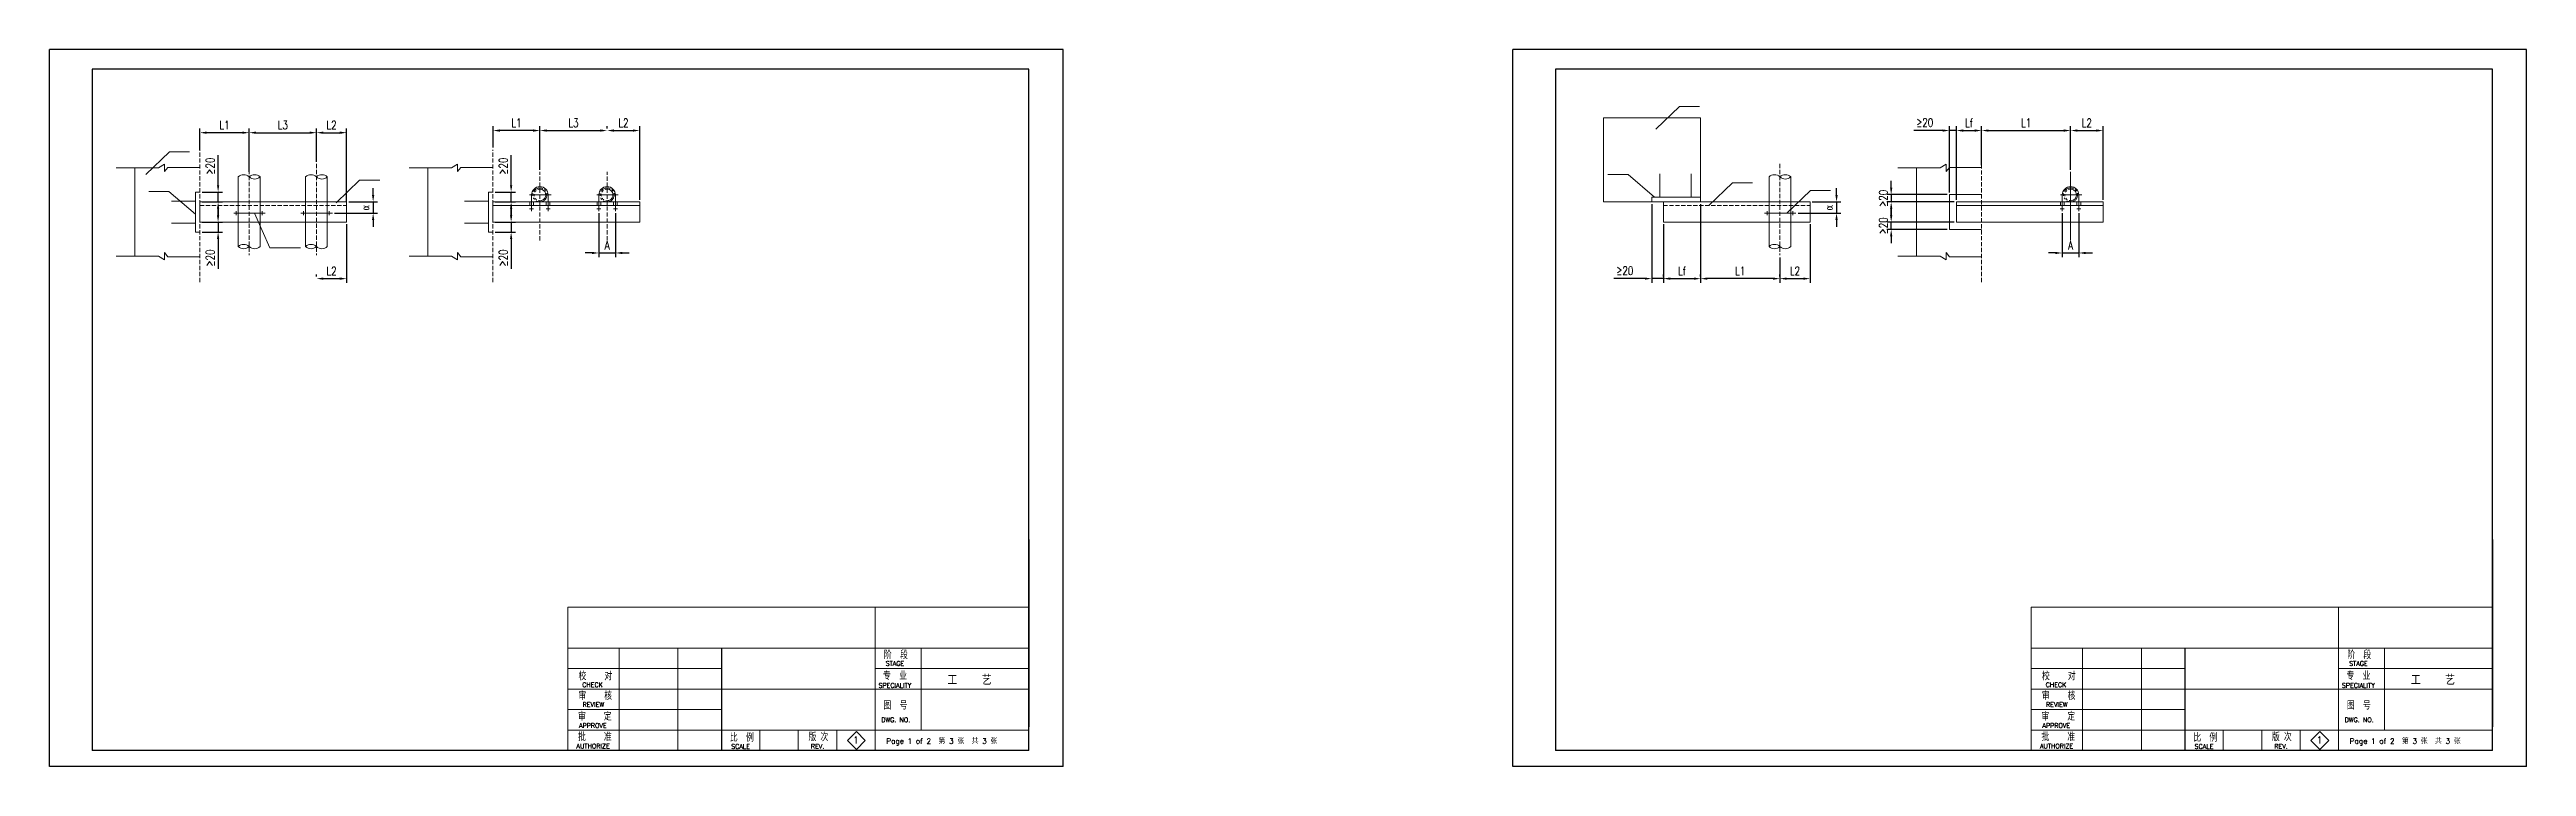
# Model space of a CAD drawing. Header units: millimetres. Extents: x 1954 to 4851, y 1164 to 2522.
# Drawn here: x 4126 to 4851, y 2111 to 2321 of the extents above; entities that cross this region are included whole.
import ezdxf
from ezdxf.enums import TextEntityAlignment as Align

# ---------------------------------------------------------------- set-up
doc = ezdxf.new("R2010")
doc.units = ezdxf.units.MM
doc.linetypes.add('DASH', pattern=[0.35, 0.25, -0.1])
doc.linetypes.add('PHANTOM3', pattern=[1.5, 0.625, -0.125, 0.125, -0.125, 0.125, -0.125, 0.125, -0.125])
for name, color, linetype in [('11', 7, 'Continuous'), ('5', 2, 'Continuous'), ('LAYER1', 7, 'Continuous'), ('R', 7, 'Continuous'), ('TK2', 5, 'Continuous'), ('TQ', 6, 'Continuous')]:
    doc.layers.add(name, color=color, linetype=linetype)
doc.styles.add('HZDX', font='romans.shx', dxfattribs={"width": 0.75, "bigfont": 'HZDX.shx'})
doc.styles.add('STK', font='romand', dxfattribs={"width": 0.9, "bigfont": 'stk'})
doc.dimstyles.new('ISO-25', dxfattribs={"dimtxt": 2.5, "dimasz": 2, "dimexe": 1.25, "dimexo": 0.625, "dimgap": 1, "dimtad": 1, "dimdsep": 46, "dimtxsty": 'HZDX', "dimcen": 2.5, "dimadec": 0, "dimazin": 0, "dimtfac": 1, "dimtmove": 0, "dimatfit": 3, "dimfxl": 1, "dimarcsym": 0})

msp = doc.modelspace()

# ---------------------------------------------------------------- texts
at = {"layer": '11', "lineweight": 18, "style": 'HZDX', "width": 0.8}
for s, p in [('阶  段', (4370.062, 2142.12, 3.698)), ('阶  段', (4798.92, 2142.12, 3.698)), ('校    对', (4280.593, 2135.902, 3.698)), ('专  业', (4369.819, 2135.975, 3.698)), ('校    对', (4709.452, 2135.902, 3.698)), ('专  业', (4798.678, 2135.975, 3.698)), ('审    核', (4280.547, 2130.108, 3.698)), ('图  号', (4369.944, 2127.321, 3.698)), ('审    核', (4709.405, 2130.108, 3.698)), ('图  号', (4798.802, 2127.321, 3.698)), ('批    准', (4280.442, 2118.096, 3.698)), ('审    定', (4280.442, 2124.102, 3.698)), ('比  例 ', (4324.936, 2117.882, 3.698)), ('版 次', (4347.983, 2118.062, 3.698)), ('批    准', (4709.3, 2118.096, 3.698)), ('审    定', (4709.3, 2124.102, 3.698)), ('比  例 ', (4753.794, 2117.882, 3.698)), ('版 次', (4776.841, 2118.062, 3.698))]:
    msp.add_text(s, height=2.2105, dxfattribs=at).set_placement(p)
at = {"layer": '11', "lineweight": 18, "style": 'HZDX'}
for s, height, p in [('STAGE', 1.3555, (4370.591, 2140.098, 3.698)), ('STAGE', 1.3555, (4799.449, 2140.098, 3.698)), ('CHECK', 1.3555, (4281.684, 2133.869, 3.698)), ('SPECIALITY', 1.3555, (4368.488, 2133.676, 3.698)), ('CHECK', 1.3555, (4710.542, 2133.869, 3.698)), ('SPECIALITY', 1.3555, (4797.346, 2133.676, 3.698)), ('REVIEW', 1.3555, (4281.778, 2128.076, 3.698)), ('REVIEW', 1.3555, (4710.636, 2128.076, 3.698)), ('APPROVE', 1.3555, (4280.722, 2121.906, 3.698)), ('DWG. NO.', 1.3555, (4369.313, 2123.588, 3.698)), ('APPROVE', 1.3555, (4709.58, 2121.906, 3.698)), ('DWG. NO.', 1.3555, (4798.171, 2123.588, 3.698)), ('AUTHORIZE', 1.3555, (4279.986, 2115.9, 3.698)), ('SCALE', 1.3555, (4325.323, 2115.822, 3.698)), ('REV.', 1.3555, (4348.675, 2115.836, 3.698)), ('Page 1 of 2  第 3 张  共 3 张', 1.564, (4370.786, 2117.266, 3.698)), ('AUTHORIZE', 1.3555, (4708.845, 2115.9, 3.698)), ('SCALE', 1.3555, (4754.181, 2115.822, 3.698)), ('REV.', 1.3555, (4777.533, 2115.836, 3.698)), ('Page 1 of 2  第 3 张  共 3 张', 1.564, (4799.644, 2117.266, 3.698))]:
    msp.add_text(s, height=height, dxfattribs=at).set_placement(p)
at = {"layer": '11', "lineweight": 18, "style": 'STK', "width": 0.9}
for p in [(4361.91, 2118.35, 3.698), (4790.768, 2118.35, 3.698)]:
    msp.add_text('1', height=2.106, dxfattribs=at).set_placement(p, align=Align.MIDDLE)
at = {"layer": 'LAYER1', "lineweight": 18, "style": 'HZDX', "width": 0.8}
for p in [(4388.705, 2134.498, 3.698), (4817.563, 2134.498, 3.698)]:
    msp.add_text('工    艺', height=3, dxfattribs=at).set_placement(p)

# ---------------------------------------------------------------- blocks, each defined once
blk = doc.blocks.new('*D148')
at = {"layer": 'DEFPOINTS', "color": 0, "lineweight": 13}
for p in [(4609.43, 2275.98), (4598.51, 2270.06), (4609.43, 2253.51)]:
    blk.add_point(p, dxfattribs=at)
at = {"layer": 'R', "color": 0, "lineweight": -2}
for p, q in [((4609.43, 2275.35), (4609.43, 2252.26)), ((4598.51, 2269.44), (4598.51, 2252.26)), ((4600.51, 2253.51), (4607.43, 2253.51))]:
    blk.add_line(p, q, dxfattribs=at)
at = {"layer": 'R', "color": 0, "lineweight": 13}
for points in [[(4600.51, 2253.85), (4600.51, 2253.18), (4598.51, 2253.51)], [(4607.43, 2253.85), (4607.43, 2253.18), (4609.43, 2253.51)]]:
    blk.add_solid(points, dxfattribs=at)
at = {"layer": 'R', "color": 0, "lineweight": 13, "insert": (4603.97, 2255.76), "char_height": 2.5, "attachment_point": 5, "style": 'HZDX'}
blk.add_mtext('Lf', dxfattribs=at)
blk = doc.blocks.new('*D149')
at = {"layer": 'DEFPOINTS', "color": 0, "lineweight": 13}
for p in [(4632.65, 2260.36), (4609.43, 2253.51), (4609.43, 2253.51)]:
    blk.add_point(p, dxfattribs=at)
at = {"layer": 'R', "color": 0, "lineweight": -2}
for p, q in [((4632.65, 2259.73), (4632.65, 2252.26)), ((4609.43, 2254.14), (4609.43, 2254.76)), ((4630.65, 2253.51), (4611.43, 2253.51))]:
    blk.add_line(p, q, dxfattribs=at)
at = {"layer": 'R', "color": 0, "lineweight": 13}
for points in [[(4611.43, 2253.85), (4611.43, 2253.18), (4609.43, 2253.51)], [(4630.65, 2253.85), (4630.65, 2253.18), (4632.65, 2253.51)]]:
    blk.add_solid(points, dxfattribs=at)
at = {"layer": 'R', "color": 0, "lineweight": 13, "insert": (4621.04, 2255.76), "char_height": 2.5, "attachment_point": 5, "style": 'HZDX'}
blk.add_mtext('L1', dxfattribs=at)
blk = doc.blocks.new('*D150')
at = {"layer": 'DEFPOINTS', "color": 0, "lineweight": 13}
for p in [(4641.5, 2270.06), (4632.65, 2253.51), (4641.5, 2253.51)]:
    blk.add_point(p, dxfattribs=at)
at = {"layer": 'R', "color": 0, "lineweight": -2}
for p, q in [((4641.5, 2269.44), (4641.5, 2252.26)), ((4632.65, 2254.14), (4632.65, 2254.76)), ((4634.65, 2253.51), (4639.5, 2253.51))]:
    blk.add_line(p, q, dxfattribs=at)
at = {"layer": 'R', "color": 0, "lineweight": 13}
for points in [[(4634.65, 2253.85), (4634.65, 2253.18), (4632.65, 2253.51)], [(4639.5, 2253.85), (4639.5, 2253.18), (4641.5, 2253.51)]]:
    blk.add_solid(points, dxfattribs=at)
at = {"layer": 'R', "color": 0, "lineweight": 13, "insert": (4637.07, 2255.76), "char_height": 2.5, "attachment_point": 5, "style": 'HZDX'}
blk.add_mtext('L2', dxfattribs=at)
blk = doc.blocks.new('*D151')
at = {"layer": 'DEFPOINTS', "color": 0, "lineweight": 13}
for p in [(4637.35, 2272.72), (4641.5, 2275.98), (4649.26, 2272.72)]:
    blk.add_point(p, dxfattribs=at)
at = {"layer": 'R', "color": 0, "lineweight": -2}
for p, q in [((4649.26, 2277.98), (4649.26, 2279.98)), ((4637.98, 2272.72), (4650.51, 2272.72)), ((4642.13, 2275.98), (4650.51, 2275.98)), ((4649.26, 2275.98), (4649.26, 2272.72)), ((4649.26, 2270.72), (4649.26, 2268.72))]:
    blk.add_line(p, q, dxfattribs=at)
at = {"layer": 'R', "color": 0, "lineweight": 13}
for points in [[(4648.92, 2277.98), (4649.59, 2277.98), (4649.26, 2275.98)], [(4648.92, 2270.72), (4649.59, 2270.72), (4649.26, 2272.72)]]:
    blk.add_solid(points, dxfattribs=at)
at = {"layer": 'R', "color": 0, "lineweight": 13, "insert": (4646.94, 2274.35), "char_height": 2.5, "attachment_point": 5, "rotation": 90, "style": 'HZDX'}
blk.add_mtext('α', dxfattribs=at)
blk = doc.blocks.new('*D152')
at = {"layer": 'DEFPOINTS', "color": 0, "lineweight": 13}
for p in [(4684.38, 2296.9), (4682.32, 2278.13), (4684.38, 2275.98)]:
    blk.add_point(p, dxfattribs=at)
at = {"layer": 'R', "color": 0, "lineweight": -2}
for p, q in [((4680.32, 2296.9), (4671.88, 2296.9)), ((4682.32, 2278.76), (4682.32, 2298.15)), ((4684.38, 2296.9), (4682.32, 2296.9)), ((4684.38, 2276.6), (4684.38, 2298.15)), ((4686.38, 2296.9), (4688.38, 2296.9))]:
    blk.add_line(p, q, dxfattribs=at)
at = {"layer": 'R', "color": 0, "lineweight": 13}
for points in [[(4680.32, 2297.23), (4680.32, 2296.56), (4682.32, 2296.9)], [(4686.38, 2297.23), (4686.38, 2296.56), (4684.38, 2296.9)]]:
    blk.add_solid(points, dxfattribs=at)
at = {"layer": 'R', "color": 0, "lineweight": 13, "insert": (4675.1, 2299.22), "char_height": 2.5, "attachment_point": 5, "style": 'HZDX'}
blk.add_mtext('≥20', dxfattribs=at)
blk = doc.blocks.new('*D153')
at = {"layer": 'DEFPOINTS', "color": 0, "lineweight": 13}
for p in [(4691.76, 2296.89), (4684.38, 2286.11), (4691.76, 2286.11)]:
    blk.add_point(p, dxfattribs=at)
at = {"layer": 'R', "color": 0, "lineweight": -2}
for p, q in [((4684.38, 2286.73), (4684.38, 2298.14)), ((4686.38, 2296.89), (4689.76, 2296.89)), ((4691.76, 2286.73), (4691.76, 2298.14))]:
    blk.add_line(p, q, dxfattribs=at)
at = {"layer": 'R', "color": 0, "lineweight": 13}
for points in [[(4686.38, 2297.23), (4686.38, 2296.56), (4684.38, 2296.89)], [(4689.76, 2297.23), (4689.76, 2296.56), (4691.76, 2296.89)]]:
    blk.add_solid(points, dxfattribs=at)
at = {"layer": 'R', "color": 0, "lineweight": 13, "insert": (4688.07, 2299.14), "char_height": 2.5, "attachment_point": 5, "style": 'HZDX'}
blk.add_mtext('Lf', dxfattribs=at)
blk = doc.blocks.new('*D154')
at = {"layer": 'DEFPOINTS', "color": 0, "lineweight": 13}
for p in [(4691.76, 2296.89), (4717.83, 2296.89), (4717.83, 2284.79)]:
    blk.add_point(p, dxfattribs=at)
at = {"layer": 'R', "color": 0, "lineweight": -2}
for p, q in [((4691.76, 2297.52), (4691.76, 2298.14)), ((4693.76, 2296.89), (4715.83, 2296.89)), ((4717.83, 2285.42), (4717.83, 2298.14))]:
    blk.add_line(p, q, dxfattribs=at)
at = {"layer": 'R', "color": 0, "lineweight": 13}
for points in [[(4693.76, 2297.23), (4693.76, 2296.56), (4691.76, 2296.89)], [(4715.83, 2297.23), (4715.83, 2296.56), (4717.83, 2296.89)]]:
    blk.add_solid(points, dxfattribs=at)
at = {"layer": 'R', "color": 0, "lineweight": 13, "insert": (4704.8, 2299.14), "char_height": 2.5, "attachment_point": 5, "style": 'HZDX'}
blk.add_mtext('L1', dxfattribs=at)
blk = doc.blocks.new('*D155')
at = {"layer": 'DEFPOINTS', "color": 0, "lineweight": 13}
for p in [(4717.83, 2296.89), (4727.38, 2296.89), (4727.38, 2275.98)]:
    blk.add_point(p, dxfattribs=at)
at = {"layer": 'R', "color": 0, "lineweight": -2}
for p, q in [((4717.83, 2297.52), (4717.83, 2298.14)), ((4719.83, 2296.89), (4725.38, 2296.89)), ((4727.38, 2276.6), (4727.38, 2298.14))]:
    blk.add_line(p, q, dxfattribs=at)
at = {"layer": 'R', "color": 0, "lineweight": 13}
for points in [[(4719.83, 2297.23), (4719.83, 2296.56), (4717.83, 2296.89)], [(4725.38, 2297.23), (4725.38, 2296.56), (4727.38, 2296.89)]]:
    blk.add_solid(points, dxfattribs=at)
at = {"layer": 'R', "color": 0, "lineweight": 13, "insert": (4722.6, 2299.14), "char_height": 2.5, "attachment_point": 5, "style": 'HZDX'}
blk.add_mtext('L2', dxfattribs=at)
blk = doc.blocks.new('*D156')
at = {"layer": 'DEFPOINTS', "color": 0, "lineweight": 13}
for p in [(4715.41, 2273.32), (4720.25, 2273.32), (4720.25, 2261.03)]:
    blk.add_point(p, dxfattribs=at)
at = {"layer": 'R', "color": 0, "lineweight": -2}
for p, q in [((4715.41, 2272.69), (4715.41, 2259.78)), ((4720.25, 2272.69), (4720.25, 2259.78)), ((4713.41, 2261.03), (4711.41, 2261.03)), ((4715.41, 2261.03), (4720.25, 2261.03)), ((4722.25, 2261.03), (4724.25, 2261.03))]:
    blk.add_line(p, q, dxfattribs=at)
at = {"layer": 'R', "color": 0, "lineweight": 13}
for points in [[(4713.41, 2261.36), (4713.41, 2260.7), (4715.41, 2261.03)], [(4722.25, 2261.36), (4722.25, 2260.7), (4720.25, 2261.03)]]:
    blk.add_solid(points, dxfattribs=at)
at = {"layer": 'R', "color": 0, "lineweight": 13, "insert": (4717.83, 2263.28), "char_height": 2.5, "attachment_point": 5, "style": 'HZDX'}
blk.add_mtext('A', dxfattribs=at)
blk = doc.blocks.new('*D157')
at = {"layer": 'DEFPOINTS', "color": 0, "lineweight": 13}
for p in [(4665.26, 2275.98), (4682.32, 2278.13), (4684.38, 2275.98)]:
    blk.add_point(p, dxfattribs=at)
at = {"layer": 'R', "color": 0, "lineweight": -2}
for p, q in [((4665.26, 2280.13), (4665.26, 2282.13)), ((4681.69, 2278.13), (4664.01, 2278.13)), ((4683.76, 2275.98), (4664.01, 2275.98)), ((4665.26, 2278.13), (4665.26, 2275.98)), ((4665.26, 2273.98), (4665.26, 2271.98))]:
    blk.add_line(p, q, dxfattribs=at)
at = {"layer": 'R', "color": 0, "lineweight": 13}
for points in [[(4664.93, 2280.13), (4665.6, 2280.13), (4665.26, 2278.13)], [(4664.93, 2273.98), (4665.6, 2273.98), (4665.26, 2275.98)]]:
    blk.add_solid(points, dxfattribs=at)
at = {"layer": 'R', "color": 0, "lineweight": 13, "insert": (4662.95, 2277.05), "char_height": 2.5, "attachment_point": 5, "rotation": 90, "style": 'HZDX'}
blk.add_mtext('≥20', dxfattribs=at)
blk = doc.blocks.new('*D158')
at = {"layer": 'DEFPOINTS', "color": 0, "lineweight": 13}
for p in [(4665.26, 2270.06), (4682.32, 2267.91), (4684.38, 2270.06)]:
    blk.add_point(p, dxfattribs=at)
at = {"layer": 'R', "color": 0, "lineweight": -2}
for p, q in [((4665.26, 2272.06), (4665.26, 2274.06)), ((4683.76, 2270.06), (4664.01, 2270.06)), ((4681.69, 2267.91), (4664.01, 2267.91)), ((4665.26, 2267.91), (4665.26, 2270.06)), ((4665.26, 2265.91), (4665.26, 2263.91))]:
    blk.add_line(p, q, dxfattribs=at)
at = {"layer": 'R', "color": 0, "lineweight": 13}
for points in [[(4664.93, 2272.06), (4665.6, 2272.06), (4665.26, 2270.06)], [(4664.93, 2265.91), (4665.6, 2265.91), (4665.26, 2267.91)]]:
    blk.add_solid(points, dxfattribs=at)
at = {"layer": 'R', "color": 0, "lineweight": 13, "insert": (4662.95, 2268.99), "char_height": 2.5, "attachment_point": 5, "rotation": 90, "style": 'HZDX'}
blk.add_mtext('≥20', dxfattribs=at)
blk = doc.blocks.new('*D159')
at = {"layer": 'DEFPOINTS', "color": 0, "lineweight": 13}
for p in [(4595.08, 2275.98), (4598.51, 2253.52), (4598.51, 2253.51)]:
    blk.add_point(p, dxfattribs=at)
at = {"layer": 'R', "color": 0, "lineweight": -2}
for p, q in [((4595.08, 2275.35), (4595.08, 2252.27)), ((4593.08, 2253.52), (4584, 2253.52)), ((4598.51, 2253.52), (4595.08, 2253.52)), ((4598.51, 2254.14), (4598.51, 2254.77)), ((4600.51, 2253.52), (4602.51, 2253.52))]:
    blk.add_line(p, q, dxfattribs=at)
at = {"layer": 'R', "color": 0, "lineweight": 13}
for points in [[(4593.08, 2253.86), (4593.08, 2253.19), (4595.08, 2253.52)], [(4600.51, 2253.86), (4600.51, 2253.19), (4598.51, 2253.52)]]:
    blk.add_solid(points, dxfattribs=at)
at = {"layer": 'R', "color": 0, "lineweight": 13, "insert": (4587.22, 2255.84), "char_height": 2.5, "attachment_point": 5, "style": 'HZDX'}
blk.add_mtext('≥20', dxfattribs=at)
blk = doc.blocks.new('*D164')
at = {"layer": 'DEFPOINTS', "color": 0, "lineweight": 13}
for p in [(4212.64, 2270.06), (4203.79, 2253.51), (4212.64, 2253.51)]:
    blk.add_point(p, dxfattribs=at)
at = {"layer": 'R', "color": 0, "lineweight": -2}
for p, q in [((4212.64, 2269.44), (4212.64, 2252.26)), ((4203.79, 2254.14), (4203.79, 2254.76)), ((4205.79, 2253.51), (4210.64, 2253.51))]:
    blk.add_line(p, q, dxfattribs=at)
at = {"layer": 'R', "color": 0, "lineweight": 13}
for points in [[(4205.79, 2253.85), (4205.79, 2253.18), (4203.79, 2253.51)], [(4210.64, 2253.85), (4210.64, 2253.18), (4212.64, 2253.51)]]:
    blk.add_solid(points, dxfattribs=at)
at = {"layer": 'R', "color": 0, "lineweight": 13, "insert": (4208.22, 2255.76), "char_height": 2.5, "attachment_point": 5, "style": 'HZDX'}
blk.add_mtext('L2', dxfattribs=at)
blk = doc.blocks.new('*D165')
at = {"layer": 'DEFPOINTS', "color": 0, "lineweight": 13}
for p in [(4208.49, 2272.72), (4212.64, 2275.98), (4220.4, 2272.72)]:
    blk.add_point(p, dxfattribs=at)
at = {"layer": 'R', "color": 0, "lineweight": -2}
for p, q in [((4220.4, 2277.98), (4220.4, 2279.98)), ((4209.12, 2272.72), (4221.65, 2272.72)), ((4213.27, 2275.98), (4221.65, 2275.98)), ((4220.4, 2275.98), (4220.4, 2272.72)), ((4220.4, 2270.72), (4220.4, 2268.72))]:
    blk.add_line(p, q, dxfattribs=at)
at = {"layer": 'R', "color": 0, "lineweight": 13}
for points in [[(4220.07, 2277.98), (4220.73, 2277.98), (4220.4, 2275.98)], [(4220.07, 2270.72), (4220.73, 2270.72), (4220.4, 2272.72)]]:
    blk.add_solid(points, dxfattribs=at)
at = {"layer": 'R', "color": 0, "lineweight": 13, "insert": (4218.08, 2274.35), "char_height": 2.5, "attachment_point": 5, "rotation": 90, "style": 'HZDX'}
blk.add_mtext('α', dxfattribs=at)
blk = doc.blocks.new('*D168')
at = {"layer": 'DEFPOINTS', "color": 0, "lineweight": 13}
for p in [(4288.98, 2296.89), (4288.98, 2296.89), (4269.26, 2284.79)]:
    blk.add_point(p, dxfattribs=at)
at = {"layer": 'R', "color": 0, "lineweight": -2}
for p, q in [((4269.26, 2285.42), (4269.26, 2298.14)), ((4271.26, 2296.89), (4286.98, 2296.89)), ((4288.98, 2297.52), (4288.98, 2298.14))]:
    blk.add_line(p, q, dxfattribs=at)
at = {"layer": 'R', "color": 0, "lineweight": 13}
for points in [[(4271.26, 2297.23), (4271.26, 2296.56), (4269.26, 2296.89)], [(4286.98, 2297.23), (4286.98, 2296.56), (4288.98, 2296.89)]]:
    blk.add_solid(points, dxfattribs=at)
at = {"layer": 'R', "color": 0, "lineweight": 13, "insert": (4279.12, 2299.14), "char_height": 2.5, "attachment_point": 5, "style": 'HZDX'}
blk.add_mtext('L3', dxfattribs=at)
blk = doc.blocks.new('*D169')
at = {"layer": 'DEFPOINTS', "color": 0, "lineweight": 13}
for p in [(4288.98, 2296.89), (4298.52, 2296.89), (4298.52, 2275.98)]:
    blk.add_point(p, dxfattribs=at)
at = {"layer": 'R', "color": 0, "lineweight": -2}
for p, q in [((4288.98, 2297.52), (4288.98, 2298.14)), ((4290.98, 2296.89), (4296.52, 2296.89)), ((4298.52, 2276.6), (4298.52, 2298.14))]:
    blk.add_line(p, q, dxfattribs=at)
at = {"layer": 'R', "color": 0, "lineweight": 13}
for points in [[(4290.98, 2297.23), (4290.98, 2296.56), (4288.98, 2296.89)], [(4296.52, 2297.23), (4296.52, 2296.56), (4298.52, 2296.89)]]:
    blk.add_solid(points, dxfattribs=at)
at = {"layer": 'R', "color": 0, "lineweight": 13, "insert": (4293.75, 2299.14), "char_height": 2.5, "attachment_point": 5, "style": 'HZDX'}
blk.add_mtext('L2', dxfattribs=at)
blk = doc.blocks.new('*D170')
at = {"layer": 'DEFPOINTS', "color": 0, "lineweight": 13}
for p in [(4286.56, 2273.32), (4291.4, 2273.32), (4291.4, 2261.03)]:
    blk.add_point(p, dxfattribs=at)
at = {"layer": 'R', "color": 0, "lineweight": -2}
for p, q in [((4286.56, 2272.69), (4286.56, 2259.78)), ((4291.4, 2272.69), (4291.4, 2259.78)), ((4284.56, 2261.03), (4282.56, 2261.03)), ((4286.56, 2261.03), (4291.4, 2261.03)), ((4293.4, 2261.03), (4295.4, 2261.03))]:
    blk.add_line(p, q, dxfattribs=at)
at = {"layer": 'R', "color": 0, "lineweight": 13}
for points in [[(4284.56, 2261.36), (4284.56, 2260.7), (4286.56, 2261.03)], [(4293.4, 2261.36), (4293.4, 2260.7), (4291.4, 2261.03)]]:
    blk.add_solid(points, dxfattribs=at)
at = {"layer": 'R', "color": 0, "lineweight": 13, "insert": (4288.98, 2263.28), "char_height": 2.5, "attachment_point": 5, "style": 'HZDX'}
blk.add_mtext('A', dxfattribs=at)
blk = doc.blocks.new('*D174')
at = {"layer": 'DEFPOINTS', "color": 0, "lineweight": 13}
for p in [(4255.53, 2296.89), (4255.53, 2291.28), (4269.26, 2285.42)]:
    blk.add_point(p, dxfattribs=at)
at = {"layer": 'R', "color": 0, "lineweight": -2}
for p, q in [((4255.53, 2291.91), (4255.53, 2298.14)), ((4267.26, 2296.89), (4257.53, 2296.89)), ((4269.26, 2286.04), (4269.26, 2298.14))]:
    blk.add_line(p, q, dxfattribs=at)
at = {"layer": 'R', "color": 0, "lineweight": 13}
for points in [[(4257.53, 2297.23), (4257.53, 2296.56), (4255.53, 2296.89)], [(4267.26, 2297.23), (4267.26, 2296.56), (4269.26, 2296.89)]]:
    blk.add_solid(points, dxfattribs=at)
at = {"layer": 'R', "color": 0, "lineweight": 13, "insert": (4262.39, 2299.14), "char_height": 2.5, "attachment_point": 5, "style": 'HZDX'}
blk.add_mtext('L1', dxfattribs=at)
blk = doc.blocks.new('*D175')
at = {"layer": 'DEFPOINTS', "color": 0, "lineweight": 13}
for p in [(4203.79, 2296.27), (4203.79, 2287.12), (4184.07, 2284.17)]:
    blk.add_point(p, dxfattribs=at)
at = {"layer": 'R', "color": 0, "lineweight": -2}
for p, q in [((4184.07, 2284.79), (4184.07, 2297.52)), ((4186.07, 2296.27), (4201.79, 2296.27)), ((4203.79, 2287.75), (4203.79, 2297.52))]:
    blk.add_line(p, q, dxfattribs=at)
at = {"layer": 'R', "color": 0, "lineweight": 13}
for points in [[(4186.07, 2296.6), (4186.07, 2295.93), (4184.07, 2296.27)], [(4201.79, 2296.6), (4201.79, 2295.93), (4203.79, 2296.27)]]:
    blk.add_solid(points, dxfattribs=at)
at = {"layer": 'R', "color": 0, "lineweight": 13, "insert": (4193.93, 2298.52), "char_height": 2.5, "attachment_point": 5, "style": 'HZDX'}
blk.add_mtext('L3', dxfattribs=at)
blk = doc.blocks.new('*D176')
at = {"layer": 'DEFPOINTS', "color": 0, "lineweight": 13}
for p in [(4203.79, 2296.27), (4212.64, 2296.27), (4212.64, 2275.35)]:
    blk.add_point(p, dxfattribs=at)
at = {"layer": 'R', "color": 0, "lineweight": -2}
for p, q in [((4203.79, 2296.89), (4203.79, 2297.52)), ((4205.79, 2296.27), (4210.64, 2296.27)), ((4212.64, 2275.98), (4212.64, 2297.52))]:
    blk.add_line(p, q, dxfattribs=at)
at = {"layer": 'R', "color": 0, "lineweight": 13}
for points in [[(4205.79, 2296.6), (4205.79, 2295.93), (4203.79, 2296.27)], [(4210.64, 2296.6), (4210.64, 2295.93), (4212.64, 2296.27)]]:
    blk.add_solid(points, dxfattribs=at)
at = {"layer": 'R', "color": 0, "lineweight": 13, "insert": (4208.22, 2298.52), "char_height": 2.5, "attachment_point": 5, "style": 'HZDX'}
blk.add_mtext('L2', dxfattribs=at)
blk = doc.blocks.new('*D177')
at = {"layer": 'DEFPOINTS', "color": 0, "lineweight": 13}
for p in [(4169.65, 2296.27), (4169.65, 2290.66), (4184.07, 2284.79)]:
    blk.add_point(p, dxfattribs=at)
at = {"layer": 'R', "color": 0, "lineweight": -2}
for p, q in [((4169.65, 2291.28), (4169.65, 2297.52)), ((4182.07, 2296.27), (4171.65, 2296.27)), ((4184.07, 2285.42), (4184.07, 2297.52))]:
    blk.add_line(p, q, dxfattribs=at)
at = {"layer": 'R', "color": 0, "lineweight": 13}
for points in [[(4171.65, 2296.6), (4171.65, 2295.93), (4169.65, 2296.27)], [(4182.07, 2296.6), (4182.07, 2295.93), (4184.07, 2296.27)]]:
    blk.add_solid(points, dxfattribs=at)
at = {"layer": 'R', "color": 0, "lineweight": 13, "insert": (4176.86, 2298.52), "char_height": 2.5, "attachment_point": 5, "style": 'HZDX'}
blk.add_mtext('L1', dxfattribs=at)
blk = doc.blocks.new('*D178')
at = {"layer": 'DEFPOINTS', "color": 0, "lineweight": 13}
for p in [(4169.65, 2270.06), (4169.65, 2267.15), (4174.97, 2270.06)]:
    blk.add_point(p, dxfattribs=at)
at = {"layer": 'R', "color": 0, "lineweight": -2}
for p, q in [((4174.97, 2272.06), (4174.97, 2274.06)), ((4170.27, 2270.06), (4176.22, 2270.06)), ((4170.27, 2267.15), (4176.22, 2267.15)), ((4174.97, 2270.06), (4174.97, 2267.15)), ((4174.97, 2265.15), (4174.97, 2256.34))]:
    blk.add_line(p, q, dxfattribs=at)
at = {"layer": 'R', "color": 0, "lineweight": 13}
for points in [[(4174.63, 2272.06), (4175.3, 2272.06), (4174.97, 2270.06)], [(4174.63, 2265.15), (4175.3, 2265.15), (4174.97, 2267.15)]]:
    blk.add_solid(points, dxfattribs=at)
at = {"layer": 'R', "color": 0, "lineweight": 13, "insert": (4172.65, 2259.56), "char_height": 2.5, "attachment_point": 5, "rotation": 90, "style": 'HZDX'}
blk.add_mtext('≥20', dxfattribs=at)
blk = doc.blocks.new('*D179')
at = {"layer": 'DEFPOINTS', "color": 0, "lineweight": 13}
for p in [(4169.65, 2278.89), (4169.65, 2275.98), (4174.97, 2275.98)]:
    blk.add_point(p, dxfattribs=at)
at = {"layer": 'R', "color": 0, "lineweight": -2}
for p, q in [((4174.97, 2280.89), (4174.97, 2289.7)), ((4170.27, 2278.89), (4176.22, 2278.89)), ((4170.27, 2275.98), (4176.22, 2275.98)), ((4174.97, 2275.98), (4174.97, 2278.89)), ((4174.97, 2273.98), (4174.97, 2271.98))]:
    blk.add_line(p, q, dxfattribs=at)
at = {"layer": 'R', "color": 0, "lineweight": 13}
for points in [[(4174.63, 2280.89), (4175.3, 2280.89), (4174.97, 2278.89)], [(4174.63, 2273.98), (4175.3, 2273.98), (4174.97, 2275.98)]]:
    blk.add_solid(points, dxfattribs=at)
at = {"layer": 'R', "color": 0, "lineweight": 13, "insert": (4172.65, 2286.48), "char_height": 2.5, "attachment_point": 5, "rotation": 90, "style": 'HZDX'}
blk.add_mtext('≥20', dxfattribs=at)
blk = doc.blocks.new('*D181')
at = {"layer": 'DEFPOINTS', "color": 0, "lineweight": 13}
for p in [(4255.53, 2270.06), (4255.53, 2267.15), (4260.84, 2270.06)]:
    blk.add_point(p, dxfattribs=at)
at = {"layer": 'R', "color": 0, "lineweight": -2}
for p, q in [((4260.84, 2272.06), (4260.84, 2274.06)), ((4256.15, 2270.06), (4262.09, 2270.06)), ((4256.15, 2267.15), (4262.09, 2267.15)), ((4260.84, 2270.06), (4260.84, 2267.15)), ((4260.84, 2265.15), (4260.84, 2256.34))]:
    blk.add_line(p, q, dxfattribs=at)
at = {"layer": 'R', "color": 0, "lineweight": 13}
for points in [[(4260.51, 2272.06), (4261.18, 2272.06), (4260.84, 2270.06)], [(4260.51, 2265.15), (4261.18, 2265.15), (4260.84, 2267.15)]]:
    blk.add_solid(points, dxfattribs=at)
at = {"layer": 'R', "color": 0, "lineweight": 13, "insert": (4258.52, 2259.56), "char_height": 2.5, "attachment_point": 5, "rotation": 90, "style": 'HZDX'}
blk.add_mtext('≥20', dxfattribs=at)
blk = doc.blocks.new('*D180')
at = {"layer": 'DEFPOINTS', "color": 0, "lineweight": 13}
for p in [(4255.53, 2278.89), (4255.53, 2275.98), (4260.84, 2275.98)]:
    blk.add_point(p, dxfattribs=at)
at = {"layer": 'R', "color": 0, "lineweight": -2}
for p, q in [((4260.84, 2280.89), (4260.84, 2289.7)), ((4256.15, 2278.89), (4262.09, 2278.89)), ((4256.15, 2275.98), (4262.09, 2275.98)), ((4260.84, 2275.98), (4260.84, 2278.89)), ((4260.84, 2273.98), (4260.84, 2271.98))]:
    blk.add_line(p, q, dxfattribs=at)
at = {"layer": 'R', "color": 0, "lineweight": 13}
for points in [[(4260.51, 2280.89), (4261.18, 2280.89), (4260.84, 2278.89)], [(4260.51, 2273.98), (4261.18, 2273.98), (4260.84, 2275.98)]]:
    blk.add_solid(points, dxfattribs=at)
at = {"layer": 'R', "color": 0, "lineweight": 13, "insert": (4258.52, 2286.48), "char_height": 2.5, "attachment_point": 5, "rotation": 90, "style": 'HZDX'}
blk.add_mtext('≥20', dxfattribs=at)

# ---------------------------------------------------------------- dimensions: what is measured, and where the dimension line sits
at = {"layer": 'R', "color": 3, "lineweight": 13}
for base, p1, p2, text, picture, middle in [((4169.65, 2296.268), (4184.07, 2284.793), (4169.65, 2290.656), 'L1', '*D177', (4176.86, 2298.518)), ((4203.79, 2296.268), (4184.07, 2284.168), (4203.79, 2287.122), 'L3', '*D175', (4193.93, 2298.518)), ((4212.642, 2296.268), (4203.79, 2296.268), (4212.642, 2275.354), 'L2', '*D176', (4208.216, 2298.518)), ((4255.525, 2296.893), (4269.257, 2285.418), (4255.525, 2291.281), 'L1', '*D174', (4262.391, 2299.143)), ((4288.975, 2296.893), (4269.257, 2284.793), (4288.975, 2296.893), 'L3', '*D168', (4279.116, 2299.143)), ((4298.518, 2296.893), (4288.975, 2296.893), (4298.518, 2275.979), 'L2', '*D169', (4293.747, 2299.143)), ((4691.757, 2296.893), (4684.384, 2286.106), (4691.757, 2286.106), 'Lf', '*D153', (4688.07, 2299.143)), ((4717.833, 2296.893), (4691.757, 2296.893), (4717.833, 2284.793), 'L1', '*D154', (4704.795, 2299.143)), ((4727.376, 2296.893), (4717.833, 2296.893), (4727.376, 2275.979), 'L2', '*D155', (4722.605, 2299.143)), ((4291.395, 2261.03), (4286.555, 2273.317), (4291.395, 2273.317), 'A', '*D170', (4288.975, 2263.28)), ((4609.427, 2253.514), (4598.508, 2270.063), (4609.427, 2275.979), 'Lf', '*D148', (4603.968, 2255.764)), ((4720.253, 2261.03), (4715.414, 2273.317), (4720.253, 2273.317), 'A', '*D156', (4717.833, 2263.28)), ((4212.642, 2253.514), (4203.79, 2253.514), (4212.642, 2270.063), 'L2', '*D164', (4208.216, 2255.764)), ((4641.5, 2253.514), (4632.649, 2253.514), (4641.5, 2270.063), 'L2', '*D150', (4637.074, 2255.764)), ((4609.427, 2253.514), (4632.649, 2260.357), (4609.427, 2253.514), 'L1', '*D149', (4621.038, 2255.764))]:
    dim = msp.add_linear_dim(base=base, p1=p1, p2=p2, text=text, dimstyle='ISO-25', dxfattribs=at)
    dim.commit()
    dim.dimension.update_dxf_attribs({"geometry": picture, "text_midpoint": middle})
for base, p1, p2, picture, middle in [((4684.384, 2296.897), (4682.319, 2278.13), (4684.384, 2275.979), '*D152', (4675.098, 2296.897)), ((4598.508, 2253.522), (4595.078, 2275.979), (4598.508, 2253.514), '*D159', (4587.221, 2253.522))]:
    dim = msp.add_linear_dim(base=base, p1=p1, p2=p2, text='≥20', dimstyle='ISO-25', dxfattribs=at)
    dim.commit()
    dim.dimension.update_dxf_attribs({"geometry": picture, "text_midpoint": middle, "dimtype": 160})
for base, p1, p2, angle, picture, middle in [((4174.968, 2275.979), (4169.65, 2278.893), (4169.65, 2275.979), 270, '*D179', (4174.968, 2286.482)), ((4260.844, 2275.979), (4255.525, 2278.893), (4255.525, 2275.979), 270, '*D180', (4260.844, 2286.482)), ((4665.264, 2275.979), (4682.319, 2278.13), (4684.384, 2275.979), 90, '*D157', (4665.264, 2277.054)), ((4174.968, 2270.063), (4169.65, 2267.148), (4169.65, 2270.063), 90, '*D178', (4174.968, 2259.559)), ((4260.844, 2270.063), (4255.525, 2267.148), (4255.525, 2270.063), 90, '*D181', (4260.844, 2259.559)), ((4665.264, 2270.063), (4682.319, 2267.911), (4684.384, 2270.063), 270, '*D158', (4665.264, 2268.987))]:
    dim = msp.add_linear_dim(base=base, p1=p1, p2=p2, angle=angle, text='≥20', dimstyle='ISO-25', dxfattribs=at)
    dim.commit()
    dim.dimension.update_dxf_attribs({"geometry": picture, "text_midpoint": middle, "dimtype": 160})
for base, p1, p2, picture, middle in [((4220.399, 2272.722), (4212.642, 2275.979), (4208.495, 2272.722), '*D165', (4218.08, 2274.35)), ((4649.258, 2272.722), (4641.5, 2275.979), (4637.353, 2272.722), '*D151', (4646.939, 2274.35))]:
    dim = msp.add_linear_dim(base=base, p1=p1, p2=p2, angle=90, text='α', dimstyle='ISO-25', dxfattribs=at)
    dim.commit()
    dim.dimension.update_dxf_attribs({"geometry": picture, "text_midpoint": middle})

# ---------------------------------------------------------------- linework, layer by layer
at = {"layer": '5', "lineweight": 18}
for p, q in [((4277.438, 2157.296, 3.698), (4277.431, 2115.255, 3.698)), ((4412.571, 2157.296, 3.698), (4277.438, 2157.296, 3.698)), ((4706.296, 2157.296, 3.698), (4706.289, 2115.255, 3.698)), ((4841.43, 2157.296, 3.698), (4706.296, 2157.296, 3.698))]:
    msp.add_line(p, q, dxfattribs=at)
at = {"layer": 'LAYER1'}
for p, q in [((4412.571, 2177.056, 3.698), (4412.571, 2122.207, 3.698)), ((4841.43, 2177.056, 3.698), (4841.43, 2122.207, 3.698)), ((4412.571, 2115.255, 3.698), (4262.024, 2115.255, 3.698)), ((4841.43, 2115.255, 3.698), (4690.882, 2115.255, 3.698))]:
    msp.add_line(p, q, dxfattribs=at)
at = {"layer": 'LAYER1', "lineweight": 18}
for p, q in [((4292.453, 2115.255, 3.698), (4292.453, 2145.284, 3.698)), ((4309.72, 2115.255, 3.698), (4309.72, 2145.284, 3.698)), ((4380.979, 2121.26, 3.698), (4380.979, 2145.284, 3.698)), ((4721.311, 2115.255, 3.698), (4721.311, 2145.284, 3.698)), ((4738.578, 2115.255, 3.698), (4738.578, 2145.284, 3.698)), ((4809.837, 2121.26, 3.698), (4809.837, 2145.284, 3.698)), ((4412.571, 2139.278, 3.698), (4367.525, 2139.278, 3.698)), ((4841.43, 2139.278, 3.698), (4796.383, 2139.278, 3.698)), ((4322.478, 2127.266, 3.698), (4277.433, 2127.266, 3.698)), ((4387.046, 2133.272, 3.698), (4277.434, 2133.272, 3.698)), ((4412.571, 2133.272, 3.698), (4387.046, 2133.272, 3.698)), ((4751.337, 2127.266, 3.698), (4706.291, 2127.266, 3.698)), ((4815.904, 2133.272, 3.698), (4706.292, 2133.272, 3.698)), ((4841.43, 2133.272, 3.698), (4815.904, 2133.272, 3.698)), ((4387.046, 2121.26, 3.698), (4277.432, 2121.26, 3.698)), ((4333.737, 2115.255, 3.698), (4333.737, 2121.26, 3.698)), ((4344.998, 2115.255, 3.698), (4344.998, 2121.26, 3.698)), ((4356.259, 2115.255, 3.698), (4356.259, 2121.26, 3.698)), ((4362.005, 2120.821, 3.698), (4359.377, 2118.193, 3.698)), ((4364.632, 2118.193, 3.698), (4362.005, 2120.821, 3.698)), ((4412.571, 2121.26, 3.698), (4387.046, 2121.26, 3.698)), ((4815.904, 2121.26, 3.698), (4706.29, 2121.26, 3.698)), ((4762.595, 2115.255, 3.698), (4762.595, 2121.26, 3.698)), ((4773.857, 2115.255, 3.698), (4773.857, 2121.26, 3.698)), ((4785.118, 2115.255, 3.698), (4785.118, 2121.26, 3.698)), ((4790.863, 2120.821, 3.698), (4788.235, 2118.193, 3.698)), ((4793.49, 2118.193, 3.698), (4790.863, 2120.821, 3.698)), ((4841.43, 2121.26, 3.698), (4815.904, 2121.26, 3.698)), ((4359.377, 2118.193, 3.698), (4362.005, 2115.566, 3.698)), ((4362.005, 2115.566, 3.698), (4364.632, 2118.193, 3.698)), ((4788.235, 2118.193, 3.698), (4790.863, 2115.566, 3.698)), ((4790.863, 2115.566, 3.698), (4793.49, 2118.193, 3.698))]:
    msp.add_line(p, q, dxfattribs=at)
at = {"layer": 'R', "color": 4, "lineweight": 13}
for p, q in [((4596.286, 2297.307), (4603.195, 2303.941)), ((4603.195, 2303.941), (4609.099, 2303.941)), ((4153.817, 2283.985), (4160.726, 2290.619)), ((4160.726, 2290.619), (4166.629, 2290.619)), ((4209.54, 2275.681), (4216.449, 2282.315)), ((4216.449, 2282.315), (4222.352, 2282.315)), ((4588.169, 2283.984), (4582.265, 2283.984)), ((4595.949, 2277.35), (4588.169, 2283.984)), ((4611.809, 2274.942), (4618.718, 2281.576)), ((4618.718, 2281.576), (4624.622, 2281.576)), ((4634.685, 2272.722), (4641.594, 2279.356)), ((4641.594, 2279.356), (4647.497, 2279.356)), ((4160.558, 2279.079), (4154.655, 2279.079)), ((4168.338, 2272.445), (4160.558, 2279.079)), ((4185.683, 2272.722), (4190.152, 2262.551)), ((4190.152, 2262.551), (4199.1, 2262.551))]:
    msp.add_line(p, q, dxfattribs=at)
at = {"layer": 'R', "lineweight": 13}
for p, q in [((4159.228, 2287.018), (4157.529, 2285.944)), ((4159.228, 2284.906), (4159.228, 2287.018)), ((4245.104, 2287.018), (4243.405, 2285.944)), ((4245.104, 2284.906), (4245.104, 2287.018)), ((4681.335, 2287.018), (4679.636, 2285.944)), ((4681.335, 2284.906), (4681.335, 2287.018)), ((4157.529, 2285.944), (4145.077, 2285.944)), ((4150.589, 2260.097), (4150.589, 2285.944)), ((4160.212, 2286.106), (4159.228, 2284.906)), ((4169.65, 2286.106), (4160.212, 2286.106)), ((4180.888, 2283.32), (4180.888, 2262.917)), ((4187.253, 2283.32), (4187.253, 2262.917)), ((4200.608, 2283.32), (4200.608, 2262.917)), ((4206.973, 2283.32), (4206.973, 2262.917)), ((4243.405, 2285.944), (4230.953, 2285.944)), ((4236.465, 2260.097), (4236.465, 2285.944)), ((4246.088, 2286.106), (4245.104, 2284.906)), ((4255.525, 2286.106), (4246.088, 2286.106)), ((4597.507, 2277.35), (4597.507, 2284.199)), ((4606.617, 2277.35), (4606.617, 2284.199)), ((4629.466, 2283.32), (4629.466, 2262.917)), ((4635.831, 2283.32), (4635.831, 2262.917)), ((4679.636, 2285.944), (4667.184, 2285.944)), ((4672.696, 2260.097), (4672.696, 2285.944)), ((4682.319, 2286.106), (4681.335, 2284.906)), ((4691.757, 2286.106), (4682.319, 2286.106)), ((4717.833, 2264.678), (4717.833, 2284.793)), ((4168.338, 2276.238), (4161.335, 2276.238)), ((4168.338, 2278.893), (4168.338, 2267.148)), ((4168.338, 2278.893), (4169.65, 2278.893)), ((4169.65, 2275.979), (4169.65, 2270.063)), ((4212.642, 2275.979), (4169.65, 2275.979)), ((4169.65, 2275.979), (4169.65, 2270.063)), ((4179.541, 2272.722), (4188.775, 2272.722)), ((4180.298, 2273.233), (4180.298, 2272.154)), ((4187.843, 2273.233), (4187.843, 2272.154)), ((4199.261, 2272.722), (4208.495, 2272.722)), ((4200.018, 2273.233), (4200.018, 2272.154)), ((4207.563, 2273.233), (4207.563, 2272.154)), ((4212.642, 2275.979), (4212.642, 2270.063)), ((4254.214, 2276.238), (4247.211, 2276.238)), ((4254.214, 2278.893), (4254.214, 2267.148)), ((4254.214, 2278.893), (4255.525, 2278.893)), ((4255.525, 2275.979), (4255.525, 2270.063)), ((4298.518, 2275.979), (4255.525, 2275.979)), ((4255.525, 2274.942), (4298.518, 2274.942)), ((4266.244, 2273.984), (4267.387, 2273.984)), ((4266.263, 2278.046), (4272.524, 2278.046)), ((4266.293, 2274.942), (4266.293, 2275.979)), ((4266.838, 2278.046), (4266.838, 2273.317)), ((4267.382, 2274.942), (4267.382, 2275.979)), ((4272.271, 2273.984), (4271.128, 2273.984)), ((4271.133, 2274.942), (4271.133, 2275.979)), ((4271.677, 2278.046), (4271.677, 2273.984)), ((4271.677, 2278.046), (4271.677, 2273.317)), ((4272.221, 2274.942), (4272.221, 2275.979)), ((4285.962, 2273.984), (4287.105, 2273.984)), ((4285.981, 2278.046), (4292.242, 2278.046)), ((4286.011, 2274.942), (4286.011, 2275.979)), ((4286.555, 2278.046), (4286.555, 2273.317)), ((4287.1, 2274.942), (4287.1, 2275.979)), ((4291.989, 2273.984), (4290.846, 2273.984)), ((4290.851, 2274.942), (4290.851, 2275.979)), ((4291.395, 2278.046), (4291.395, 2273.984)), ((4291.395, 2278.046), (4291.395, 2273.317)), ((4291.939, 2274.942), (4291.939, 2275.979)), ((4298.518, 2275.979), (4298.518, 2270.063)), ((4609.427, 2277.35), (4595.078, 2277.35)), ((4595.078, 2277.35), (4595.078, 2275.979)), ((4598.508, 2275.979), (4598.508, 2270.063)), ((4641.5, 2275.979), (4609.427, 2275.979)), ((4628.119, 2272.722), (4637.353, 2272.722)), ((4628.876, 2273.233), (4628.876, 2272.154)), ((4636.421, 2273.233), (4636.421, 2272.154)), ((4641.5, 2275.979), (4641.5, 2270.063)), ((4691.757, 2278.13), (4682.319, 2278.13)), ((4682.319, 2278.13), (4682.319, 2267.911)), ((4684.384, 2275.979), (4684.384, 2270.063)), ((4727.376, 2275.979), (4684.384, 2275.979)), ((4684.384, 2274.942), (4727.376, 2274.942)), ((4714.82, 2273.984), (4715.963, 2273.984)), ((4714.839, 2278.046), (4721.1, 2278.046)), ((4714.869, 2274.942), (4714.869, 2275.979)), ((4715.414, 2278.046), (4715.414, 2273.317)), ((4715.958, 2274.942), (4715.958, 2275.979)), ((4720.847, 2273.984), (4719.704, 2273.984)), ((4719.709, 2274.942), (4719.709, 2275.979)), ((4720.253, 2278.046), (4720.253, 2273.984)), ((4720.253, 2278.046), (4720.253, 2273.317)), ((4720.797, 2274.942), (4720.797, 2275.979)), ((4727.376, 2275.979), (4727.376, 2270.063)), ((4168.338, 2269.803), (4161.335, 2269.803)), ((4168.338, 2267.148), (4169.65, 2267.148)), ((4169.65, 2270.063), (4212.642, 2270.063)), ((4254.214, 2269.803), (4247.211, 2269.803)), ((4254.214, 2267.148), (4255.525, 2267.148)), ((4255.525, 2270.063), (4298.518, 2270.063)), ((4598.508, 2270.063), (4641.5, 2270.063)), ((4691.757, 2267.911), (4682.319, 2267.911)), ((4684.384, 2270.063), (4727.376, 2270.063)), ((4157.529, 2260.097), (4145.077, 2260.097)), ((4159.228, 2259.023), (4157.529, 2260.097)), ((4160.212, 2259.935), (4159.228, 2261.135)), ((4159.228, 2261.135), (4159.228, 2259.023)), ((4169.65, 2259.935), (4160.212, 2259.935)), ((4243.405, 2260.097), (4230.953, 2260.097)), ((4245.104, 2259.023), (4243.405, 2260.097)), ((4246.088, 2259.935), (4245.104, 2261.135)), ((4245.104, 2261.135), (4245.104, 2259.023)), ((4255.525, 2259.935), (4246.088, 2259.935)), ((4679.636, 2260.097), (4667.184, 2260.097)), ((4681.335, 2259.023), (4679.636, 2260.097)), ((4682.319, 2259.935), (4681.335, 2261.135)), ((4681.335, 2261.135), (4681.335, 2259.023)), ((4691.757, 2259.935), (4682.319, 2259.935))]:
    msp.add_line(p, q, dxfattribs=at)
at = {"layer": 'R', "linetype": 'DASH', "lineweight": 13, "ltscale": 5}
for p, q in [((4169.65, 2252.49), (4169.65, 2291.281)), ((4255.525, 2252.49), (4255.525, 2291.281)), ((4691.757, 2252.49), (4691.757, 2291.281)), ((4169.65, 2274.942), (4212.642, 2274.942)), ((4598.508, 2274.942), (4641.5, 2274.942))]:
    msp.add_line(p, q, dxfattribs=at)
at = {"layer": 'R', "color": 1, "linetype": 'DASH', "lineweight": 13, "ltscale": 5}
for p, q in [((4184.07, 2287.122), (4184.07, 2260.357)), ((4203.79, 2287.122), (4203.79, 2260.357)), ((4632.649, 2287.122), (4632.649, 2260.357)), ((4269.257, 2264.678), (4269.257, 2284.793)), ((4288.975, 2264.678), (4288.975, 2284.793))]:
    msp.add_line(p, q, dxfattribs=at)
at = {"layer": 'R', "lineweight": 13}
msp.add_lwpolyline([(4581.004, 2300.624), (4609.427, 2300.624), (4609.427, 2275.979), (4581.004, 2275.979)], close=True, dxfattribs=at)
at = {"layer": 'R', "linetype": 'PHANTOM3', "lineweight": 13, "ltscale": 5}
for centre, radius in [((4269.257, 2278.046), 2.068), ((4269.257, 2278.046), 1.716), ((4288.975, 2278.046), 2.068), ((4288.975, 2278.046), 1.716), ((4717.833, 2278.046), 2.068), ((4717.833, 2278.046), 1.716)]:
    msp.add_circle(centre, radius, dxfattribs=at)
at = {"layer": 'R', "lineweight": 13}
for centre, radius, start, end in [((4182.479, 2281.671), 2.292, 46.021104, 133.978896), ((4185.662, 2281.671), 2.292, 46.021104, 133.978896), ((4185.662, 2284.969), 2.292, 226.021104, 313.978896), ((4202.199, 2281.671), 2.292, 46.021104, 133.978896), ((4205.382, 2281.671), 2.292, 46.021104, 133.978896), ((4205.382, 2284.969), 2.292, 226.021104, 313.978896), ((4269.257, 2278.046), 2.42, 0, 180), ((4288.975, 2278.046), 2.42, 0, 180), ((4631.057, 2281.671), 2.292, 46.021104, 133.978896), ((4634.24, 2281.671), 2.292, 46.021104, 133.978896), ((4634.24, 2284.969), 2.292, 226.021104, 313.978896), ((4717.833, 2278.046), 2.42, 0, 180), ((4182.479, 2261.268), 2.292, 46.021104, 133.978896), ((4182.479, 2264.567), 2.292, 226.021104, 313.978896), ((4185.662, 2264.567), 2.292, 226.021104, 313.978896), ((4202.199, 2261.268), 2.292, 46.021104, 133.978896), ((4202.199, 2264.567), 2.292, 226.021104, 313.978896), ((4205.382, 2264.567), 2.292, 226.021104, 313.978896), ((4631.057, 2261.268), 2.292, 46.021104, 133.978896), ((4631.057, 2264.567), 2.292, 226.021104, 313.978896), ((4634.24, 2264.567), 2.292, 226.021104, 313.978896)]:
    msp.add_arc(centre, radius, start, end, dxfattribs=at)
at = {"layer": 'TK2', "color": 7, "lineweight": 18}
for p, q in [((4367.528, 2157.296, 3.698), (4367.521, 2115.239, 3.698)), ((4796.386, 2157.296, 3.698), (4796.379, 2115.239, 3.698)), ((4412.571, 2145.284, 3.698), (4277.438, 2145.284, 3.698)), ((4841.43, 2145.284, 3.698), (4706.297, 2145.284, 3.698)), ((4322.48, 2139.278, 3.698), (4277.435, 2139.278, 3.698)), ((4751.339, 2139.278, 3.698), (4706.293, 2139.278, 3.698))]:
    msp.add_line(p, q, dxfattribs=at)
at = {"layer": 'TK2', "color": 7}
for p, q in [((4322.481, 2145.284, 3.698), (4322.476, 2115.247, 3.698)), ((4751.34, 2145.284, 3.698), (4751.334, 2115.247, 3.698))]:
    msp.add_line(p, q, dxfattribs=at)
at = {"layer": 'TQ', "color": 3}
for p, q in [((4125.571, 2110.62, 3.698), (4125.571, 2320.62, 3.698)), ((4422.571, 2320.62, 3.698), (4125.571, 2320.62, 3.698)), ((4422.571, 2110.62, 3.698), (4422.571, 2320.62, 3.698)), ((4554.43, 2110.62, 3.698), (4554.43, 2320.62, 3.698)), ((4851.43, 2320.62, 3.698), (4554.43, 2320.62, 3.698)), ((4851.43, 2110.62, 3.698), (4851.43, 2320.62, 3.698)), ((4422.571, 2110.62, 3.698), (4125.571, 2110.62, 3.698)), ((4851.43, 2110.62, 3.698), (4554.43, 2110.62, 3.698))]:
    msp.add_line(p, q, dxfattribs=at)
at = {"layer": 'TQ'}
for p, q in [((4138.071, 2314.846, 3.698), (4138.071, 2115.255, 3.698)), ((4412.571, 2314.846, 3.698), (4138.071, 2314.846, 3.698)), ((4566.93, 2314.846, 3.698), (4566.93, 2115.255, 3.698)), ((4841.43, 2314.846, 3.698), (4566.93, 2314.846, 3.698))]:
    msp.add_line(p, q, dxfattribs=at)
at = {"layer": 'TQ', "color": 6}
for p, q in [((4412.571, 2115.255, 3.698), (4412.571, 2314.846, 3.698)), ((4841.43, 2115.255, 3.698), (4841.43, 2314.846, 3.698)), ((4412.571, 2115.255, 3.698), (4138.071, 2115.255, 3.698)), ((4841.43, 2115.255, 3.698), (4566.93, 2115.255, 3.698))]:
    msp.add_line(p, q, dxfattribs=at)

msp.set_redraw_order([(e.dxf.handle, doc.entitydb.next_handle()) for e in msp.query("TEXT MTEXT ATTDEF DIMENSION ARC_DIMENSION")])  # texts and dimensions are drawn at this point

doc.saveas('drawing.dxf')
